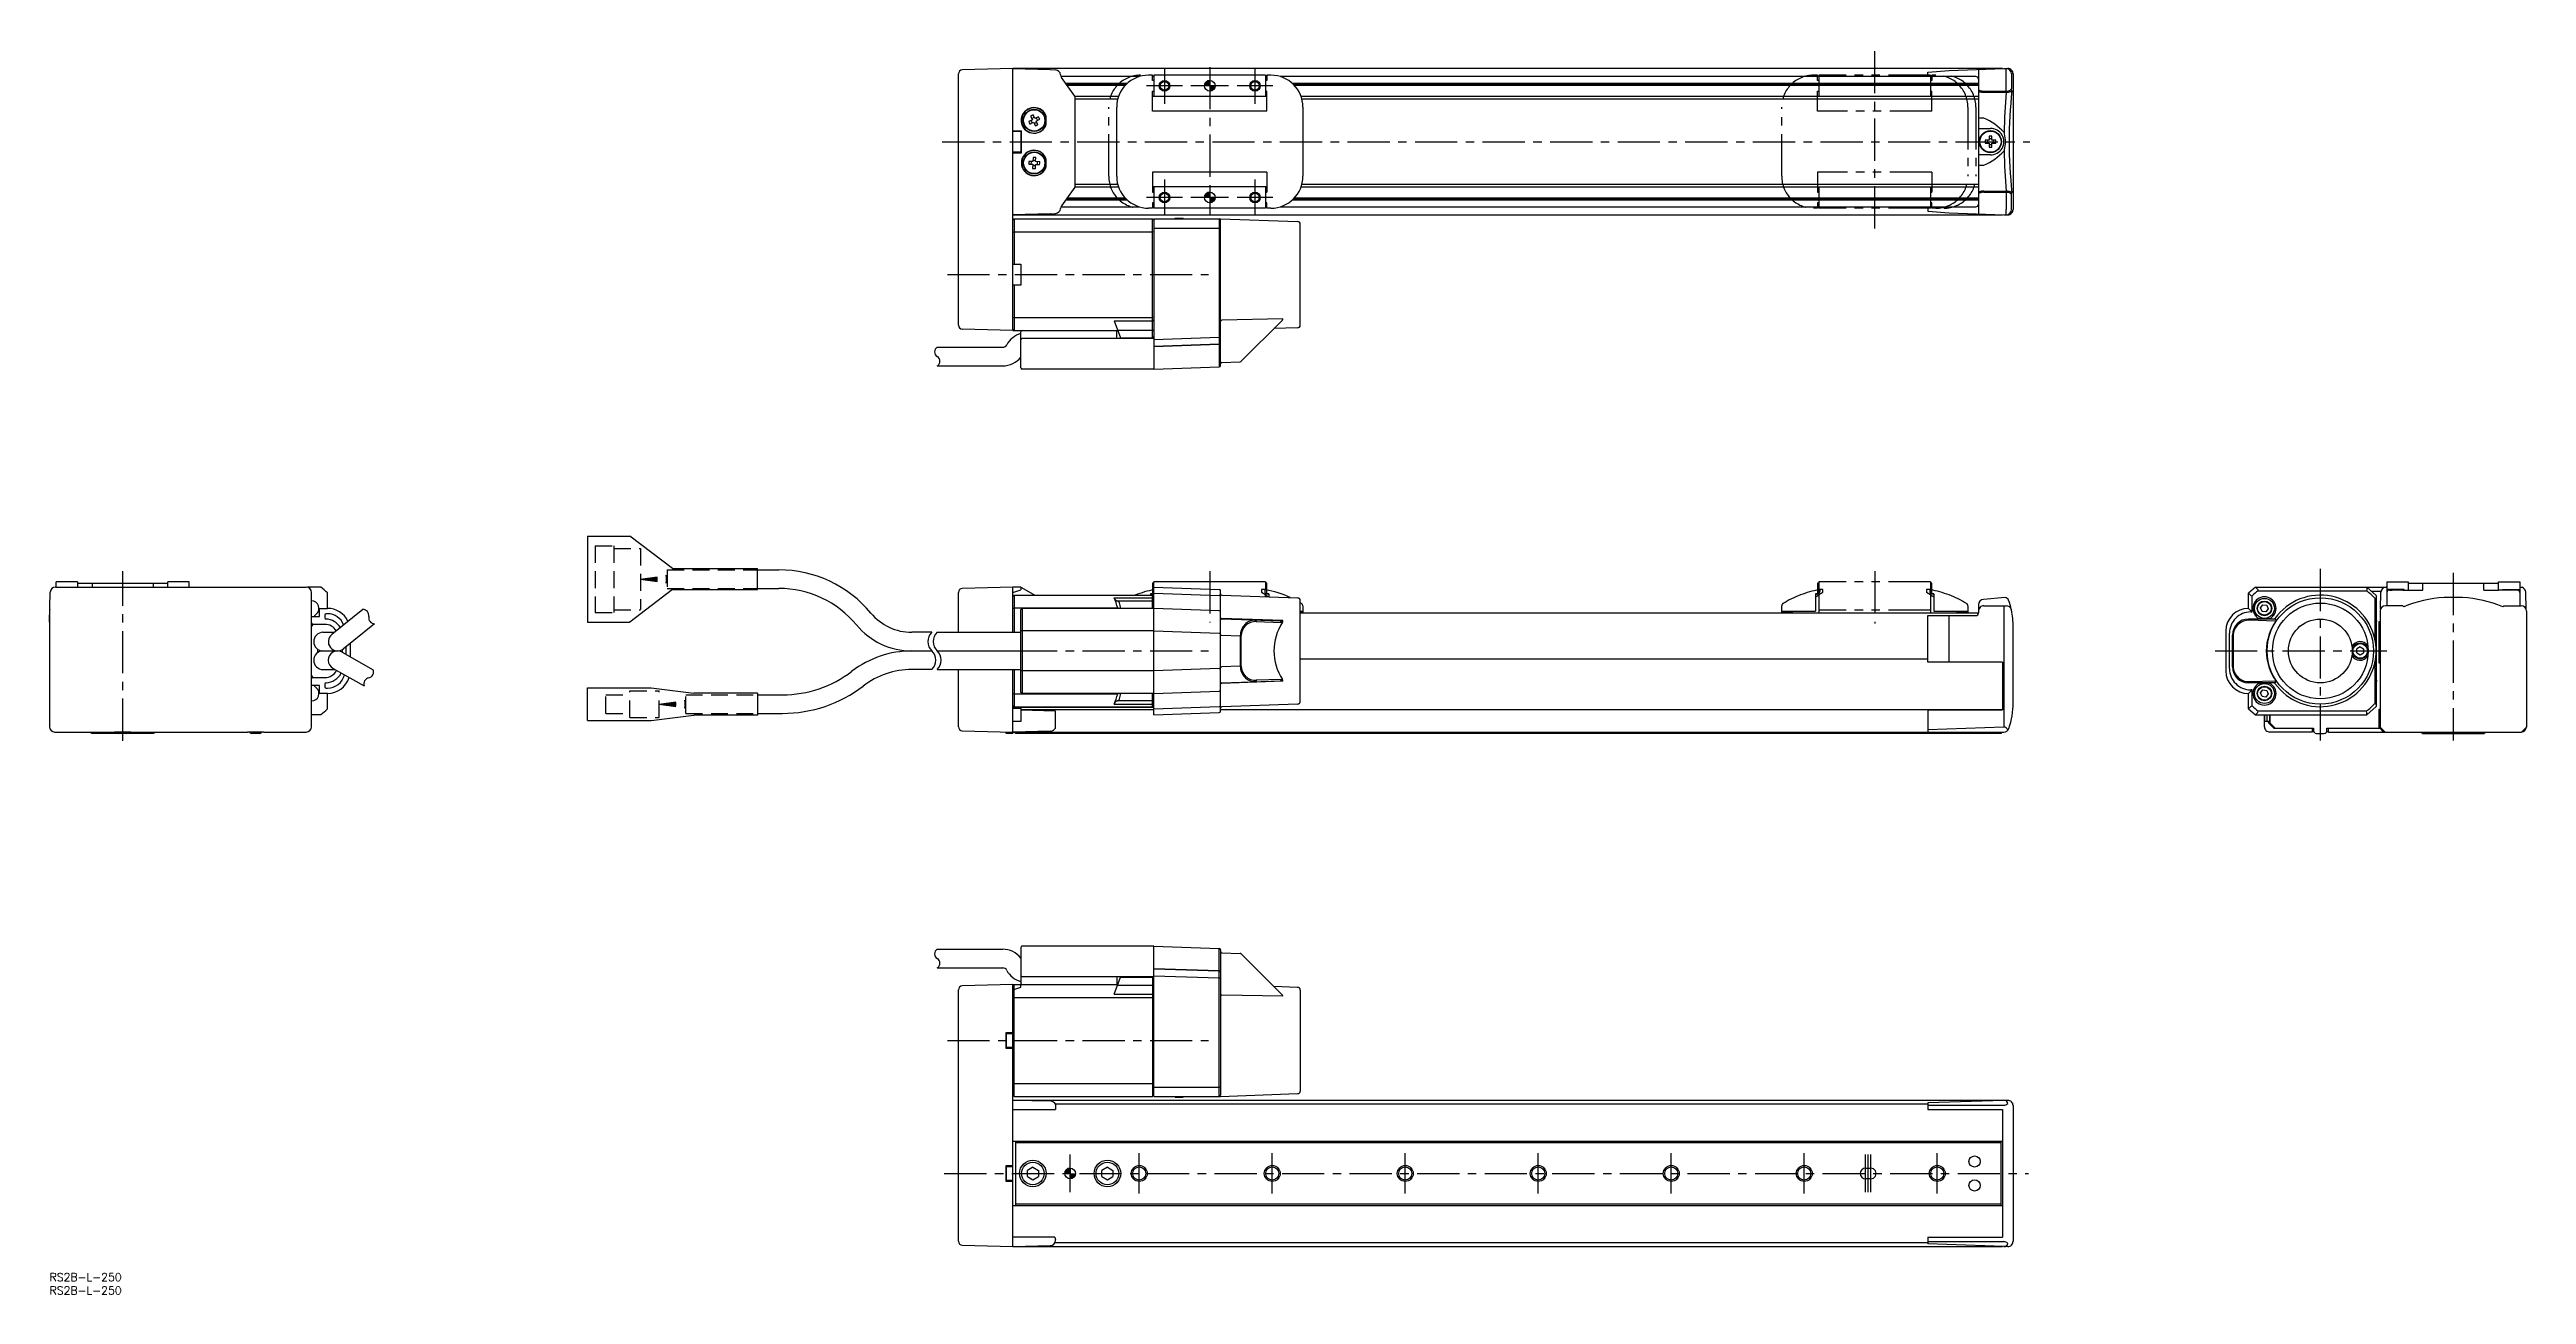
# Model space of a CAD drawing. Extents: x 0 to 931, y -8 to 460.
import ezdxf

# ---------------------------------------------------------------- set-up
doc = ezdxf.new("R2010")
doc.units = 0
doc.header["$LTSCALE"] = 0.5
for name, pattern in [('CENTER', [50.8, 31.75, -6.35, 6.35, -6.35]), ('DASHED', [19.05, 12.7, -6.35]), ('PHANTOM', [63.5, 31.75, -6.35, 6.35, -6.35, 6.35, -6.35])]:
    doc.linetypes.add(name, pattern=pattern)
for name, color, linetype in [('MSM_CENTER', 1, 'CENTER'), ('MSM_CONTINUOUS', 7, 'CONTINUOUS'), ('MSM_DASHED', 4, 'DASHED'), ('MSM_IMAGINARY', 6, 'PHANTOM'), ('MSM_NARROW', 5, 'CONTINUOUS'), ('MSM_PART_NUMBER', 7, 'CONTINUOUS')]:
    doc.layers.add(name, color=color, linetype=linetype)
doc.styles.get("Standard").update_dxf_attribs({"font": 'txt.shx', "height": 3, "bigfont": 'bigfont.shx'})

msp = doc.modelspace()

# ---------------------------------------------------------------- texts
at = {"layer": 'MSM_PART_NUMBER'}
for p in [(0, -3), (0, -8)]:
    msp.add_text('RS2B-L-250', height=3, dxfattribs=at).set_placement(p)

# ---------------------------------------------------------------- blocks, each defined once
blk = doc.blocks.new('*U3')
at = {"layer": 'MSM_CONTINUOUS', "linetype": 'CONTINUOUS'}
for p, q in [((434.34, 405.25), (434.18, 404.48)), ((434.77, 405.89), (434.34, 405.25)), ((435.42, 406.33), (434.77, 405.89)), ((436.18, 406.48), (435.42, 406.33)), ((436.18, 406.33), (436.18, 406.48)), ((436.18, 406.33), (436.18, 405.89)), ((436.18, 405.89), (436.18, 405.25)), ((436.18, 405.25), (436.18, 404.48))]:
    blk.add_line(p, q, dxfattribs=at)
for points in [[(434.34, 405.25), (434.18, 404.48), (436.18, 404.48)], [(434.77, 405.89), (434.34, 405.25), (436.18, 405.25)], [(435.42, 406.33), (434.77, 405.89), (436.18, 405.89)], [(436.18, 406.48), (435.42, 406.33), (436.18, 406.33)]]:
    blk.add_solid(points, dxfattribs=at)
at = {"layer": 'MSM_CONTINUOUS', "linetype": 'CONTINUOUS', "extrusion": (0, 0, -1)}
for points in [[(-434.34, 405.25), (-436.18, 405.25), (-436.18, 404.48)], [(-434.77, 405.89), (-436.18, 405.89), (-436.18, 405.25)], [(-435.42, 406.33), (-436.18, 406.33), (-436.18, 405.89)]]:
    blk.add_solid(points, dxfattribs=at)
blk = doc.blocks.new('*U4')
at = {"layer": 'MSM_CONTINUOUS', "linetype": 'CONTINUOUS'}
for p, q in [((436.18, 404.48), (436.18, 403.71)), ((436.18, 403.71), (436.18, 403.07)), ((436.18, 403.07), (436.18, 402.63)), ((436.95, 402.63), (436.18, 402.48)), ((436.18, 402.48), (436.18, 402.63)), ((437.6, 403.07), (436.95, 402.63)), ((438.03, 403.71), (437.6, 403.07)), ((438.18, 404.48), (438.03, 403.71))]:
    blk.add_line(p, q, dxfattribs=at)
for points in [[(436.18, 404.48), (436.18, 403.71), (438.03, 403.71)], [(436.18, 403.71), (436.18, 403.07), (437.6, 403.07)], [(436.18, 403.07), (436.18, 402.63), (436.95, 402.63)]]:
    blk.add_solid(points, dxfattribs=at)
at = {"layer": 'MSM_CONTINUOUS', "linetype": 'CONTINUOUS', "extrusion": (0, 0, -1)}
for points in [[(-436.18, 404.48), (-438.18, 404.48), (-438.03, 403.71)], [(-436.18, 403.71), (-438.03, 403.71), (-437.6, 403.07)], [(-436.18, 403.07), (-437.6, 403.07), (-436.95, 402.63)], [(-436.18, 402.63), (-436.95, 402.63), (-436.18, 402.48)]]:
    blk.add_solid(points, dxfattribs=at)
blk = doc.blocks.new('*U5')
at = {"layer": 'MSM_CONTINUOUS', "linetype": 'CONTINUOUS'}
for p, q in [((434.34, 447.25), (434.18, 446.48)), ((434.77, 447.89), (434.34, 447.25)), ((435.42, 448.33), (434.77, 447.89)), ((436.18, 448.48), (435.42, 448.33)), ((436.18, 448.33), (436.18, 448.48)), ((436.18, 448.33), (436.18, 447.89)), ((436.18, 447.89), (436.18, 447.25)), ((436.18, 447.25), (436.18, 446.48))]:
    blk.add_line(p, q, dxfattribs=at)
for points in [[(434.34, 447.25), (434.18, 446.48), (436.18, 446.48)], [(434.77, 447.89), (434.34, 447.25), (436.18, 447.25)], [(435.42, 448.33), (434.77, 447.89), (436.18, 447.89)], [(436.18, 448.48), (435.42, 448.33), (436.18, 448.33)]]:
    blk.add_solid(points, dxfattribs=at)
at = {"layer": 'MSM_CONTINUOUS', "linetype": 'CONTINUOUS', "extrusion": (0, 0, -1)}
for points in [[(-434.34, 447.25), (-436.18, 447.25), (-436.18, 446.48)], [(-434.77, 447.89), (-436.18, 447.89), (-436.18, 447.25)], [(-435.42, 448.33), (-436.18, 448.33), (-436.18, 447.89)]]:
    blk.add_solid(points, dxfattribs=at)
blk = doc.blocks.new('*U6')
at = {"layer": 'MSM_CONTINUOUS', "linetype": 'CONTINUOUS'}
for p, q in [((436.18, 446.48), (436.18, 445.71)), ((436.18, 445.71), (436.18, 445.07)), ((436.18, 445.07), (436.18, 444.63)), ((436.95, 444.63), (436.18, 444.48)), ((436.18, 444.48), (436.18, 444.63)), ((437.6, 445.07), (436.95, 444.63)), ((438.03, 445.71), (437.6, 445.07)), ((438.18, 446.48), (438.03, 445.71))]:
    blk.add_line(p, q, dxfattribs=at)
for points in [[(436.18, 446.48), (436.18, 445.71), (438.03, 445.71)], [(436.18, 445.71), (436.18, 445.07), (437.6, 445.07)], [(436.18, 445.07), (436.18, 444.63), (436.95, 444.63)]]:
    blk.add_solid(points, dxfattribs=at)
at = {"layer": 'MSM_CONTINUOUS', "linetype": 'CONTINUOUS', "extrusion": (0, 0, -1)}
for points in [[(-436.18, 446.48), (-438.18, 446.48), (-438.03, 445.71)], [(-436.18, 445.71), (-438.03, 445.71), (-437.6, 445.07)], [(-436.18, 445.07), (-437.6, 445.07), (-436.95, 444.63)], [(-436.18, 444.63), (-436.95, 444.63), (-436.18, 444.48)]]:
    blk.add_solid(points, dxfattribs=at)
blk = doc.blocks.new('*U7')
at = {"layer": 'MSM_CONTINUOUS', "linetype": 'CONTINUOUS'}
for p, q in [((383.68, 37.5), (383.68, 36.73)), ((385.68, 37.5), (385.53, 36.73)), ((383.68, 36.73), (383.68, 36.09)), ((383.68, 36.09), (383.68, 35.65)), ((384.45, 35.65), (383.68, 35.5)), ((383.68, 35.5), (383.68, 35.65)), ((385.1, 36.09), (384.45, 35.65)), ((385.53, 36.73), (385.1, 36.09))]:
    blk.add_line(p, q, dxfattribs=at)
for points in [[(383.68, 37.5), (383.68, 36.73), (385.53, 36.73)], [(383.68, 36.73), (383.68, 36.09), (385.1, 36.09)], [(383.68, 36.09), (383.68, 35.65), (384.45, 35.65)]]:
    blk.add_solid(points, dxfattribs=at)
at = {"layer": 'MSM_CONTINUOUS', "linetype": 'CONTINUOUS', "extrusion": (0, 0, -1)}
for points in [[(-383.68, 37.5), (-385.68, 37.5), (-385.53, 36.73)], [(-383.68, 36.73), (-385.53, 36.73), (-385.1, 36.09)], [(-383.68, 36.09), (-385.1, 36.09), (-384.45, 35.65)], [(-383.68, 35.65), (-384.45, 35.65), (-383.68, 35.5)]]:
    blk.add_solid(points, dxfattribs=at)
blk = doc.blocks.new('*U8')
at = {"layer": 'MSM_CONTINUOUS', "linetype": 'CONTINUOUS'}
for p, q in [((381.84, 38.27), (381.68, 37.5)), ((382.27, 38.91), (381.84, 38.27)), ((382.92, 39.35), (382.27, 38.91)), ((383.68, 39.5), (382.92, 39.35)), ((383.68, 39.35), (383.68, 39.5)), ((383.68, 39.35), (383.68, 38.91)), ((383.68, 38.91), (383.68, 38.27)), ((383.68, 38.27), (383.68, 37.5))]:
    blk.add_line(p, q, dxfattribs=at)
for points in [[(381.84, 38.27), (381.68, 37.5), (383.68, 37.5)], [(382.27, 38.91), (381.84, 38.27), (383.68, 38.27)], [(382.92, 39.35), (382.27, 38.91), (383.68, 38.91)], [(383.68, 39.5), (382.92, 39.35), (383.68, 39.35)]]:
    blk.add_solid(points, dxfattribs=at)
at = {"layer": 'MSM_CONTINUOUS', "linetype": 'CONTINUOUS', "extrusion": (0, 0, -1)}
for points in [[(-381.84, 38.27), (-383.68, 38.27), (-383.68, 37.5)], [(-382.27, 38.91), (-383.68, 38.91), (-383.68, 38.27)], [(-382.92, 39.35), (-383.68, 39.35), (-383.68, 38.91)]]:
    blk.add_solid(points, dxfattribs=at)

# ---------------------------------------------------------------- linework, layer by layer
at = {"layer": 'MSM_CENTER'}
for p, q in [((686.18, 392.88), (686.18, 460.14)), ((419.18, 453.21), (419.18, 439.75)), ((436.18, 453.56), (436.18, 397.75)), ((453.18, 453.21), (453.18, 439.75)), ((425.91, 446.48), (412.45, 446.48)), ((443.26, 446.48), (429.1, 446.48)), ((459.91, 446.48), (446.45, 446.48)), ((335.56, 425.48), (744.45, 425.48)), ((419.18, 411.21), (419.18, 397.75)), ((453.18, 411.21), (453.18, 397.75)), ((425.91, 404.48), (412.45, 404.48)), ((443.26, 404.48), (429.1, 404.48)), ((459.91, 404.48), (446.45, 404.48)), ((337.52, 375.48), (435.7, 375.48)), ((27.5, 200.2), (27.5, 263.99)), ((436.18, 263.99), (436.18, 244.66)), ((686.18, 263.99), (686.18, 244.29)), ((853.67, 264.86), (853.67, 200.31)), ((903.67, 263.31), (903.67, 200.31)), ((337.52, 233.99), (435.7, 233.99)), ((814.1, 233.99), (878.67, 233.99)), ((337.52, 87.5), (435.7, 87.5)), ((336.36, 37.5), (743.96, 37.5)), ((383.68, 30.42), (383.68, 44.58)), ((409.68, 29.92), (409.68, 45.08)), ((459.68, 29.92), (459.68, 45.08)), ((509.68, 29.92), (509.68, 45.08)), ((559.68, 29.92), (559.68, 45.08)), ((609.68, 29.92), (609.68, 45.08)), ((659.68, 29.92), (659.68, 45.08)), ((682.68, 30.42), (682.68, 44.58)), ((683.68, 30.42), (683.68, 44.58)), ((684.68, 30.42), (684.68, 44.58)), ((709.68, 29.92), (709.68, 45.08))]:
    msp.add_line(p, q, dxfattribs=at)
at = {"layer": 'MSM_CONTINUOUS'}
for p, q in [((341.68, 356.48), (341.68, 450.98)), ((362.18, 452.98), (343.14, 452.48)), ((362.18, 354.48), (362.18, 452.98)), ((362.18, 452.98), (376.14, 452.61)), ((734.18, 452.98), (362.18, 452.98)), ((376.14, 452.61), (378.22, 452.46)), ((409.76, 449.98), (380.24, 449.98)), ((385.49, 442.58), (380.44, 449.64)), ((405.14, 447.38), (382.05, 447.38)), ((404.71, 446.98), (382.34, 446.98)), ((414.68, 450.48), (413.18, 450.48)), ((414.68, 448.48), (414.68, 450.48)), ((415.18, 449.98), (414.68, 449.98)), ((415.18, 448.48), (414.68, 448.48)), ((415.18, 450.48), (415.18, 442.48)), ((457.18, 450.48), (415.18, 450.48)), ((457.18, 450.48), (457.18, 442.48)), ((457.68, 449.98), (457.18, 449.98)), ((457.68, 448.48), (457.18, 448.48)), ((459.18, 450.48), (457.68, 450.48)), ((457.68, 450.48), (457.68, 448.48)), ((724.18, 449.98), (462.61, 449.98)), ((725.18, 447.38), (467.23, 447.38)), ((725.18, 446.98), (467.65, 446.98)), ((706.18, 451.56), (714.18, 452.26)), ((706.18, 449.98), (706.18, 451.56)), ((714.18, 452.26), (734.68, 452.98)), ((725.18, 452.65), (725.18, 398.31)), ((734.18, 452.98), (734.18, 452.96)), ((734.68, 452.98), (736.18, 452.98)), ((735.58, 444.49), (735.58, 452.98)), ((737.54, 450.98), (737.54, 445.31)), ((738.18, 450.98), (738.18, 399.98)), ((404.33, 446.58), (382.63, 446.58)), ((401.87, 442.48), (385.54, 442.48)), ((385.58, 408.67), (385.58, 442.29)), ((401.56, 441.48), (385.58, 441.48)), ((401.18, 412.48), (401.18, 438.48)), ((414.68, 436.98), (414.68, 444.48)), ((414.68, 444.48), (415.18, 444.48)), ((457.68, 442.48), (414.68, 442.48)), ((457.18, 444.48), (457.68, 444.48)), ((457.68, 436.98), (457.68, 444.48)), ((725.18, 446.58), (468.04, 446.58)), ((725.18, 442.48), (470.5, 442.48)), ((725.18, 441.48), (470.8, 441.48)), ((471.18, 438.48), (471.18, 412.48)), ((727.18, 444.48), (735.45, 444.48)), ((727.18, 444.09), (735.54, 444.09)), ((735.45, 444.48), (735.58, 444.49)), ((735.63, 444.09), (735.54, 444.09)), ((362.18, 429.61), (365.44, 429.61)), ((362.18, 429.48), (365.18, 429.48)), ((365.18, 429.48), (365.31, 429.61)), ((365.18, 429.48), (365.18, 421.48)), ((365.31, 429.61), (365.31, 421.35)), ((365.44, 421.35), (365.44, 429.61)), ((369.5, 433.72), (368.12, 433.06)), ((368.57, 432.13), (369.94, 432.79)), ((368.83, 435.1), (369.5, 433.72)), ((369.43, 432.54), (368.98, 433.47)), ((369.25, 434.24), (370.17, 434.68)), ((370.42, 434.17), (369.76, 435.54)), ((369.94, 432.79), (370.61, 431.42)), ((371.12, 432.72), (370.19, 432.28)), ((371.8, 434.83), (370.42, 434.17)), ((370.87, 433.24), (372.25, 433.9)), ((371.54, 431.86), (370.87, 433.24)), ((370.94, 434.42), (371.39, 433.49)), ((374.71, 432.04), (374.71, 434.92)), ((457.68, 436.98), (414.68, 436.98)), ((725.18, 430.48), (729.68, 430.48)), ((365.18, 421.48), (362.18, 421.48)), ((362.18, 421.35), (365.44, 421.35)), ((365.18, 421.48), (365.31, 421.35)), ((369.74, 419.54), (369.69, 418.01)), ((370.72, 417.98), (370.77, 419.5)), ((729.68, 420.48), (725.18, 420.48)), ((729.17, 425.99), (727.64, 425.99)), ((727.64, 424.96), (729.17, 424.96)), ((728.6, 425.99), (728.6, 424.96)), ((729.17, 427.52), (729.17, 425.99)), ((730.2, 426.57), (729.17, 426.57)), ((729.17, 424.96), (729.17, 423.44)), ((729.17, 424.39), (730.2, 424.39)), ((730.2, 425.99), (730.2, 427.52)), ((731.73, 425.99), (730.2, 425.99)), ((730.2, 423.44), (730.2, 424.96)), ((730.2, 424.96), (731.73, 424.96)), ((730.77, 424.96), (730.77, 425.99)), ((368.12, 417.04), (369.65, 416.98)), ((369.69, 418.01), (368.16, 418.07)), ((369.08, 417), (369.12, 418.03)), ((369.65, 416.98), (369.59, 415.46)), ((370.66, 416.37), (369.63, 416.41)), ((369.71, 418.59), (370.74, 418.55)), ((370.62, 415.42), (370.68, 416.95)), ((370.68, 416.95), (372.21, 416.89)), ((372.24, 417.92), (370.72, 417.98)), ((371.29, 417.96), (371.25, 416.93)), ((374.71, 416.2), (374.71, 418.76)), ((414.68, 413.98), (414.68, 406.48)), ((457.68, 413.98), (414.68, 413.98)), ((457.68, 413.98), (457.68, 406.48)), ((380.24, 400.98), (409.76, 400.98)), ((385.49, 408.38), (380.44, 401.32)), ((382.05, 403.58), (405.14, 403.58)), ((382.34, 403.98), (404.71, 403.98)), ((382.63, 404.38), (404.33, 404.38)), ((385.54, 408.48), (401.87, 408.48)), ((385.58, 409.48), (401.56, 409.48)), ((414.68, 400.48), (413.18, 400.48)), ((457.68, 408.48), (414.68, 408.48)), ((414.68, 406.48), (415.18, 406.48)), ((415.18, 402.48), (414.68, 402.48)), ((414.68, 402.48), (414.68, 400.48)), ((414.68, 400.98), (415.18, 400.98)), ((415.18, 408.48), (415.18, 400.48)), ((457.18, 400.48), (415.18, 400.48)), ((457.18, 408.48), (457.18, 400.48)), ((457.18, 406.48), (457.68, 406.48)), ((457.68, 402.48), (457.18, 402.48)), ((457.18, 400.98), (457.68, 400.98)), ((457.68, 400.48), (457.68, 402.48)), ((459.18, 400.48), (457.68, 400.48)), ((462.61, 400.98), (724.18, 400.98)), ((467.23, 403.58), (725.18, 403.58)), ((467.65, 403.98), (725.18, 403.98)), ((468.04, 404.38), (725.18, 404.38)), ((470.5, 408.48), (725.18, 408.48)), ((470.8, 409.48), (725.18, 409.48)), ((706.18, 400.98), (706.18, 399.4)), ((727.18, 406.87), (735.54, 406.87)), ((727.18, 406.48), (735.45, 406.48)), ((735.45, 406.48), (735.58, 406.47)), ((735.63, 406.87), (735.54, 406.87)), ((735.58, 406.47), (735.58, 399.98)), ((737.54, 399.98), (737.54, 405.65)), ((376.14, 398.35), (362.18, 397.98)), ((362.18, 397.98), (734.18, 397.98)), ((362.68, 396.48), (362.18, 395.98)), ((362.18, 391.47), (362.68, 391.64)), ((362.68, 396.48), (414.68, 396.48)), ((362.68, 396.48), (362.68, 379.48)), ((362.68, 391.64), (414.68, 391.64)), ((376.14, 398.35), (378.22, 398.5)), ((415.18, 395.98), (414.68, 396.48)), ((414.68, 351.68), (414.68, 396.48)), ((415.18, 391.47), (414.68, 391.64)), ((415.18, 396.48), (440.18, 396.48)), ((415.18, 396.48), (415.18, 339.98)), ((415.18, 392.98), (439.7, 392.98)), ((423.18, 396.48), (423.18, 396.73)), ((423.18, 396.73), (426.18, 396.73)), ((426.18, 396.48), (426.18, 396.73)), ((439.68, 396.48), (439.7, 396.48)), ((439.7, 396.48), (439.7, 340.84)), ((439.7, 392.98), (439.7, 392.98)), ((440.18, 341.34), (440.18, 395.98)), ((440.19, 396.48), (469.22, 395.47)), ((470.18, 356.49), (470.18, 394.47)), ((706.18, 399.4), (714.18, 398.7)), ((714.18, 398.7), (734.68, 397.98)), ((734.18, 397.98), (734.18, 398)), ((734.68, 397.98), (736.18, 397.98)), ((735.58, 397.98), (735.58, 399.98)), ((362.18, 379.48), (365.18, 379.48)), ((365.18, 379.48), (365.18, 371.48)), ((365.18, 371.48), (362.18, 371.48)), ((362.68, 371.48), (362.68, 354.48)), ((362.18, 354.48), (343.14, 354.98)), ((362.18, 359.49), (362.68, 359.32)), ((362.18, 354.98), (362.68, 354.48)), ((362.18, 354.48), (401.56, 354.48)), ((362.68, 359.32), (414.68, 359.32)), ((365.18, 340.48), (365.18, 353.98)), ((400.24, 358.11), (402.58, 351.68)), ((400.24, 358.11), (414.68, 358.11)), ((401.18, 351.48), (401.18, 354.48)), ((401.52, 354.61), (414.68, 354.61)), ((415.18, 359.49), (414.68, 359.32)), ((414.68, 358.11), (415.18, 358.44)), ((414.68, 354.61), (415.18, 354.58)), ((463.65, 358.83), (440.67, 358.4)), ((447.99, 342.89), (463.5, 358.4)), ((469.22, 355.49), (460.28, 355.18)), ((333.73, 348.18), (358.32, 348.18)), ((415.18, 351.48), (365.68, 351.48)), ((402.58, 351.68), (414.68, 351.68)), ((413.28, 351.68), (413.28, 351.48)), ((414.68, 351.68), (415.18, 352.18)), ((415.18, 351.11), (439.7, 351.97)), ((415.18, 348.48), (439.7, 349.34)), ((439.7, 349.33), (415.18, 348.47)), ((439.7, 351.97), (439.71, 351.97)), ((439.7, 349.34), (439.7, 349.33)), ((439.71, 349.34), (439.7, 349.34)), ((439.7, 349.33), (440.18, 349.33)), ((333.73, 341.18), (358.32, 341.18)), ((415.18, 339.98), (365.68, 339.98)), ((415.18, 339.98), (439.7, 340.84)), ((440.67, 342.5), (447.65, 342.74)), ((202.18, 277.15), (218.18, 277.15)), ((202.18, 277.15), (202.18, 244.83)), ((234.18, 264.95), (218.18, 277.15)), ((234.18, 264.95), (266.18, 264.95)), ((266.18, 257.03), (266.18, 264.95)), ((266.18, 264.49), (274.16, 264.49)), ((0, 244.79), (0.29, 256.04)), ((2.29, 257.99), (96.5, 257.99)), ((2.5, 257.99), (2.5, 259.99)), ((10.5, 259.99), (2.5, 259.99)), ((10.5, 259.99), (10.5, 257.99)), ((10.5, 259.49), (44.5, 259.49)), ((16, 259.49), (16, 257.99)), ((39, 259.49), (39, 257.99)), ((52.5, 259.99), (44.5, 259.99)), ((44.5, 257.99), (44.5, 259.99)), ((52.5, 257.99), (52.5, 259.99)), ((101.94, 257.94), (96.94, 257.94)), ((98.5, 205.49), (98.5, 255.99)), ((104.45, 249.99), (104.45, 255.8)), ((234.18, 257.03), (218.18, 244.83)), ((234.18, 257.03), (266.18, 257.03)), ((266.18, 257.49), (274.16, 257.49)), ((341.68, 240.99), (341.68, 255.99)), ((362.18, 257.99), (343.14, 257.49)), ((365.18, 257.91), (362.18, 257.99)), ((362.18, 240.99), (362.18, 257.99)), ((362.18, 255.99), (365.18, 256.99)), ((362.18, 254.49), (362.68, 254.99)), ((362.68, 254.99), (414.68, 254.99)), ((362.68, 254.99), (362.68, 240.99)), ((365.18, 257.91), (365.34, 257.89)), ((365.18, 257.91), (365.18, 256.99)), ((365.34, 257.89), (365.44, 257.84)), ((365.44, 257.84), (370.38, 254.99)), ((400.24, 254.01), (414.68, 254.01)), ((401.56, 252.79), (414.68, 252.79)), ((413.93, 255.49), (413.93, 254.99)), ((414.68, 255.49), (413.93, 255.49)), ((415.18, 259.49), (414.68, 259.49)), ((414.68, 259.49), (414.68, 255.37)), ((414.69, 255.37), (414.68, 255.37)), ((415.18, 254.49), (414.68, 254.99)), ((414.68, 249.99), (414.68, 254.99)), ((415.18, 253.63), (414.68, 254.01)), ((414.68, 252.79), (415.18, 252.29)), ((457.18, 259.99), (415.18, 259.99)), ((415.18, 209.99), (415.18, 259.99)), ((415.18, 257.99), (439.7, 257.13)), ((415.18, 255.74), (439.7, 254.89)), ((415.18, 254.49), (415.18, 254.49)), ((439.7, 257.13), (439.71, 257.13)), ((439.71, 254.88), (439.7, 254.89)), ((440.18, 211.35), (440.18, 256.63)), ((440.67, 254.97), (469.22, 253.98)), ((455.68, 257.09), (455.68, 256.09)), ((457.18, 257.09), (455.68, 257.09)), ((455.68, 256.09), (457.18, 255.22)), ((456.88, 256.81), (456.88, 256.35)), ((457.18, 259.99), (457.18, 257)), ((457.68, 259.49), (457.18, 259.49)), ((457.18, 254.4), (457.18, 255.64)), ((457.68, 255.37), (457.68, 259.49)), ((458.43, 255.49), (457.68, 255.49)), ((458.43, 255.49), (458.43, 254.35)), ((470.18, 215), (470.18, 252.98)), ((735.24, 254.11), (727.01, 253.39)), ((829.3, 257.99), (826.67, 255.74)), ((826.67, 255.74), (827.53, 254.89)), ((826.67, 249.99), (826.67, 255.74)), ((827.53, 254.89), (828.03, 254.67)), ((828.03, 248.63), (828.03, 254.67)), ((829.3, 257.99), (830.16, 257.13)), ((829.3, 257.99), (878.67, 257.99)), ((830.16, 257.13), (830.33, 256.63)), ((830.33, 256.63), (871, 256.63)), ((871.17, 257.13), (871, 256.63)), ((874.67, 254.86), (871.17, 257.99)), ((871.17, 257.99), (871.17, 257.13)), ((872.85, 256.49), (876.53, 256.49)), ((874.17, 253.81), (874.67, 254.01)), ((874.17, 253.81), (874.17, 240.41)), ((874.67, 254.86), (874.67, 213.12)), ((876.3, 249.7), (876.47, 256.04)), ((878.67, 259.99), (886.67, 259.99)), ((878.67, 259.99), (878.67, 250.99)), ((885.17, 257.09), (878.67, 257.09)), ((879.67, 256.9), (880.67, 256.9)), ((880.67, 257.01), (884.67, 257.01)), ((880.67, 256.9), (880.67, 257.01)), ((880.67, 257.01), (880.67, 257.01)), ((884.67, 257.01), (884.67, 256.9)), ((884.67, 257.01), (884.67, 257.01)), ((884.67, 256.9), (892.17, 256.9)), ((885.17, 256.9), (885.17, 257.09)), ((886.67, 259.99), (886.67, 256.9)), ((886.67, 259.49), (920.67, 259.49)), ((892.17, 256.9), (892.17, 259.49)), ((915.17, 256.9), (915.17, 259.49)), ((915.17, 256.9), (920.67, 256.9)), ((920.67, 259.99), (928.67, 259.99)), ((920.67, 256.9), (920.67, 259.99)), ((922.67, 256.9), (920.67, 256.9)), ((922.17, 256.9), (922.17, 257.09)), ((922.17, 257.09), (928.67, 257.09)), ((922.67, 257.01), (926.67, 257.01)), ((922.67, 257.01), (922.67, 256.9)), ((922.67, 257.01), (922.67, 257.01)), ((926.67, 256.9), (926.67, 257.01)), ((926.67, 257.01), (926.67, 257.01)), ((927.67, 256.9), (926.67, 256.9)), ((928.67, 259.99), (928.67, 250.99)), ((928.67, 257.91), (929.44, 257.91)), ((931.05, 249.7), (930.88, 256.04)), ((0, 248.99), (0, 205.49)), ((98.5, 246.99), (101.49, 246.99)), ((103.5, 243.99), (98.99, 243.99)), ((101.5, 246.99), (101.5, 249.99)), ((101.5, 249.99), (104.5, 249.99)), ((103.5, 247.49), (103.5, 246.47)), ((104.5, 247.99), (104, 247.99)), ((117.81, 249.63), (106.11, 240.22)), ((122.19, 244.18), (110.49, 234.76)), ((202.18, 244.83), (218.18, 244.83)), ((362.18, 249.98), (362.68, 250.15)), ((362.68, 250.15), (401.56, 250.15)), ((365.18, 218.49), (365.18, 249.49)), ((415.18, 249.99), (365.68, 249.99)), ((365.68, 249.99), (365.68, 217.99)), ((401.56, 250.15), (401.56, 249.99)), ((439.7, 249.13), (415.18, 249.99)), ((463.65, 245.39), (440.67, 246.18)), ((462.81, 245.2), (440.67, 245.97)), ((453.68, 245.03), (463.14, 244.7)), ((463.14, 244.7), (463.5, 244.75)), ((470.18, 248.99), (471.17, 248.99)), ((471.17, 248.49), (470.18, 248.49)), ((470.18, 248.29), (725.18, 248.29)), ((471.17, 248.49), (471.17, 248.99)), ((471.18, 248.49), (471.17, 248.49)), ((471.18, 250.93), (471.18, 248.49)), ((706.18, 247.29), (724.18, 247.29)), ((706.18, 229.79), (706.18, 247.29)), ((714.18, 229.79), (714.18, 247.29)), ((725.18, 251.4), (725.18, 248.29)), ((727.18, 250.99), (735.58, 250.99)), ((734.68, 250.99), (734.68, 205.45)), ((738.18, 214.49), (738.18, 242.99)), ((827.52, 249.13), (826.67, 249.99)), ((828.03, 248.63), (826.67, 249.99)), ((836.19, 245.97), (826.69, 245.97)), ((836.59, 245.2), (827.13, 245.53)), ((827.53, 249.13), (827.52, 249.13)), ((827.52, 248.63), (828.03, 248.63)), ((831.24, 250.18), (832.12, 251.32)), ((831.8, 248.84), (831.24, 250.18)), ((833.23, 248.66), (831.8, 248.84)), ((832.12, 251.32), (833.55, 251.14)), ((834.11, 249.8), (833.23, 248.66)), ((833.55, 251.14), (834.11, 249.8)), ((836.6, 246.18), (837.02, 245.39)), ((876.17, 244.99), (875.67, 244.99)), ((875.67, 244.99), (875.67, 229.49)), ((875.7, 244.79), (876.17, 244.79)), ((876.17, 248.99), (876.17, 205.36)), ((884.67, 250.99), (878.17, 250.99)), ((885.07, 250.6), (884.67, 250.99)), ((884.67, 250.99), (884.67, 250.99)), ((885.06, 250.6), (885.07, 250.6)), ((922.28, 250.6), (922.67, 250.99)), ((922.28, 250.6), (922.28, 250.6)), ((922.67, 250.99), (922.68, 250.99)), ((922.68, 250.99), (929.17, 250.99)), ((931.17, 248.99), (931.17, 205.36)), ((100.8, 234.62), (100.8, 233.36)), ((102.8, 240.99), (107.07, 240.99)), ((102.8, 233.99), (108.3, 233.99)), ((108.5, 233.98), (108.5, 234)), ((110, 234.43), (110, 233.55)), ((110.02, 233.54), (121.72, 226.93)), ((111.5, 232.7), (111.5, 235.57)), ((113, 236.78), (113, 231.85)), ((331.73, 240.99), (324.18, 240.99)), ((324.18, 233.99), (331.73, 233.99)), ((333.73, 240.99), (365.18, 240.99)), ((333.73, 233.99), (365.18, 233.99)), ((415.18, 241.49), (365.18, 241.49)), ((415.18, 241.5), (439.7, 240.64)), ((439.7, 240.64), (440.18, 240.64)), ((440.18, 239.98), (440.67, 239.98)), ((440.67, 239.98), (447.65, 239.73)), ((447.65, 239.73), (447.65, 228.25)), ((447.65, 239.73), (447.99, 239.73)), ((447.99, 228.25), (447.99, 239.73)), ((818.17, 241.49), (818.17, 226.49)), ((819.53, 227.34), (819.53, 240.64)), ((820.69, 228), (820.69, 239.97)), ((820.93, 239.73), (820.93, 228.25)), ((868.67, 235.47), (867.39, 234.73)), ((867.39, 233.25), (867.39, 234.73)), ((867.39, 233.25), (868.67, 232.51)), ((868.67, 235.47), (869.95, 234.73)), ((868.67, 232.51), (869.95, 233.25)), ((869.95, 234.73), (869.95, 233.25)), ((874.17, 240.41), (874.67, 240.41)), ((874.67, 233.94), (874.67, 234.04)), ((876.11, 238.56), (875.67, 238.56)), ((875.67, 236.42), (876.11, 236.42)), ((875.7, 238.96), (876.11, 238.56)), ((875.7, 236.02), (876.11, 236.42)), ((876.11, 236.42), (876.11, 238.56)), ((98.99, 223.99), (103.5, 223.99)), ((102.8, 226.99), (107.38, 226.99)), ((106.58, 227.44), (118.28, 220.83)), ((331.73, 226.99), (324.18, 226.99)), ((333.73, 226.99), (365.18, 226.99)), ((341.68, 205.49), (341.68, 226.99)), ((362.18, 202.99), (362.18, 226.99)), ((362.68, 226.99), (362.68, 212.99)), ((415.18, 226.49), (365.18, 226.49)), ((439.7, 227.34), (415.18, 226.48)), ((439.7, 227.34), (440.18, 227.34)), ((440.18, 228), (440.67, 228)), ((447.65, 228.25), (440.67, 228)), ((447.65, 228.25), (447.99, 228.25)), ((470.18, 230.99), (706.18, 230.99)), ((734.18, 229.79), (706.18, 229.79)), ((734.18, 229.79), (734.18, 211.79)), ((874.17, 227.57), (874.67, 227.57)), ((874.17, 227.57), (874.17, 214.17)), ((875.67, 229.49), (876.17, 229.49)), ((876.17, 229.79), (875.87, 229.49)), ((101.49, 220.99), (98.5, 220.99)), ((101.5, 217.99), (101.5, 220.99)), ((104.5, 217.99), (101.5, 217.99)), ((103.5, 221.51), (103.5, 220.49)), ((104, 219.99), (104.5, 219.99)), ((104.45, 212.18), (104.45, 217.99)), ((202.18, 220.15), (226.18, 220.15)), ((202.18, 207.83), (202.18, 220.15)), ((226.18, 220.15), (242.26, 218.14)), ((266.18, 218.14), (242.26, 218.14)), ((266.18, 218.14), (266.18, 209.84)), ((266.18, 217.49), (275.52, 217.49)), ((362.18, 218), (362.68, 217.83)), ((362.68, 217.83), (401.56, 217.83)), ((415.18, 217.99), (365.68, 217.99)), ((401.56, 217.99), (401.56, 217.83)), ((414.68, 215.19), (401.56, 215.19)), ((414.68, 212.99), (414.68, 217.99)), ((415.18, 215.69), (414.68, 215.19)), ((414.68, 213.97), (415.18, 214.35)), ((415.18, 217.99), (439.7, 218.85)), ((440.67, 222.01), (462.81, 222.78)), ((463.65, 222.59), (440.67, 221.8)), ((463.14, 223.28), (453.68, 222.95)), ((463.5, 223.23), (463.14, 223.28)), ((828.03, 219.35), (826.67, 217.99)), ((827.52, 218.85), (826.67, 217.99)), ((826.67, 212.24), (826.67, 217.99)), ((836.19, 222.01), (826.69, 222.01)), ((827.13, 222.45), (836.59, 222.78)), ((828.03, 219.35), (827.52, 219.35)), ((827.53, 218.85), (827.52, 218.85)), ((828.03, 213.31), (828.03, 219.35)), ((831.24, 218.18), (832.12, 219.32)), ((831.8, 216.84), (831.24, 218.18)), ((833.23, 216.66), (831.8, 216.84)), ((832.12, 219.32), (833.55, 219.14)), ((834.11, 217.8), (833.23, 216.66)), ((833.55, 219.14), (834.11, 217.8)), ((836.6, 221.8), (837.02, 222.59)), ((874.17, 214.17), (874.67, 213.97)), ((98.5, 210.04), (101.94, 210.04)), ((202.18, 207.83), (226.18, 207.83)), ((226.18, 207.83), (242.26, 209.84)), ((266.18, 209.84), (242.26, 209.84)), ((266.18, 210.49), (275.52, 210.49)), ((362.68, 212.99), (362.18, 213.49)), ((362.18, 212.9), (415.18, 212.9)), ((362.18, 212.49), (365.18, 212.49)), ((365.18, 207.49), (362.18, 207.49)), ((362.68, 212.99), (414.68, 212.99)), ((365.18, 212.49), (365.18, 207.49)), ((365.18, 211.99), (415.18, 211.99)), ((378.18, 211.37), (365.18, 211.71)), ((378.18, 204.99), (378.18, 211.37)), ((400.24, 213.97), (414.68, 213.97)), ((414.68, 212.99), (415.18, 213.49)), ((415.18, 213.49), (415.18, 213.49)), ((415.18, 212.24), (439.7, 213.09)), ((415.18, 209.99), (439.7, 210.85)), ((439.7, 213.09), (439.71, 213.1)), ((439.71, 210.85), (439.7, 210.85)), ((440.18, 211.99), (734.18, 211.99)), ((469.22, 214), (440.67, 213.01)), ((706.18, 211.79), (706.18, 203.49)), ((706.18, 211.79), (734.18, 211.79)), ((734.68, 205.36), (706.18, 204.36)), ((734.68, 205.45), (734.68, 205.36)), ((826.67, 212.24), (827.53, 213.09)), ((826.67, 212.24), (829.3, 209.99)), ((827.53, 213.09), (828.03, 213.31)), ((829.3, 209.99), (830.16, 210.85)), ((829.3, 209.99), (871.17, 209.99)), ((830.16, 210.85), (830.33, 211.35)), ((871, 211.35), (830.33, 211.35)), ((832.67, 205.49), (832.67, 209.99)), ((834.67, 207.49), (832.67, 207.49)), ((832.75, 209.99), (832.75, 207.49)), ((833.67, 207.49), (833.67, 209.99)), ((834.17, 207.49), (834.17, 206.99)), ((834.24, 207.06), (834.17, 206.99)), ((836.17, 204.99), (834.17, 206.99)), ((834.24, 207.06), (834.24, 207.49)), ((834.24, 207.06), (836.24, 205.06)), ((834.67, 207.49), (834.67, 209.99)), ((834.67, 209.99), (834.67, 206.99)), ((834.67, 206.99), (836.67, 204.99)), ((836.17, 204.99), (836.24, 205.06)), ((836.17, 204.99), (851.17, 204.99)), ((836.24, 205.06), (836.61, 205.06)), ((850.63, 204.99), (850.63, 203.49)), ((850.67, 204.99), (850.67, 203.56)), ((851.17, 204.99), (851.17, 203.99)), ((856.17, 203.99), (856.17, 204.99)), ((856.17, 204.99), (876.24, 204.99)), ((856.67, 204.99), (856.67, 203.56)), ((856.72, 203.49), (856.72, 204.99)), ((871.17, 210.85), (871, 211.35)), ((871.17, 209.99), (874.67, 213.12)), ((871.17, 209.99), (871.17, 210.85)), ((875.67, 211.99), (875.67, 204.99)), ((876.17, 211.99), (875.67, 211.99)), ((875.7, 205.46), (875.92, 205.24)), ((875.92, 205.24), (876.24, 204.99)), ((876.17, 211.79), (875.97, 211.99)), ((876.17, 205.36), (878.04, 203.49)), ((931.17, 205.36), (929.31, 203.49)), ((2, 203.49), (24.45, 203.49)), ((15.5, 203.39), (15.5, 203.49)), ((15.9, 202.99), (15.5, 203.39)), ((39.1, 202.99), (15.9, 202.99)), ((24.45, 203.49), (24.5, 203.56)), ((24.5, 203.56), (30.5, 203.56)), ((30.5, 203.56), (30.55, 203.49)), ((30.55, 203.49), (74.45, 203.49)), ((39.5, 203.39), (39.1, 202.99)), ((39.5, 203.49), (39.5, 203.39)), ((74.45, 203.49), (74.5, 203.56)), ((74.5, 203.56), (80.5, 203.56)), ((79, 202.99), (76, 202.99)), ((80.5, 203.56), (80.55, 203.49)), ((80.55, 203.49), (96.5, 203.49)), ((343.14, 203.99), (362.18, 203.49)), ((359.68, 203.56), (359.58, 203.56)), ((359.68, 202.99), (359.68, 203.56)), ((362.18, 202.99), (359.68, 202.99)), ((376.31, 203.86), (362.18, 203.49)), ((362.18, 203.49), (734.7, 203.49)), ((363.18, 202.99), (363.18, 203.49)), ((363.18, 203.39), (733.68, 203.39)), ((733.68, 202.99), (363.18, 202.99)), ((376.31, 203.86), (376.33, 203.86)), ((376.33, 203.86), (376.35, 203.86)), ((733.68, 203.49), (733.68, 202.99)), ((850.63, 203.49), (834.67, 203.49)), ((850.67, 203.56), (850.63, 203.49)), ((851.27, 203.56), (850.67, 203.56)), ((852.17, 202.99), (855.17, 202.99)), ((856.67, 203.56), (856.08, 203.56)), ((856.72, 203.49), (856.67, 203.56)), ((856.72, 203.49), (929.31, 203.49)), ((891.67, 203.49), (891.67, 203.39)), ((892.07, 202.99), (891.67, 203.39)), ((892.07, 202.99), (915.27, 202.99)), ((915.67, 203.39), (915.27, 202.99)), ((915.67, 203.39), (915.67, 203.49)), ((333.73, 121.8), (358.32, 121.8)), ((365.18, 122.5), (365.18, 109)), ((415.18, 123), (365.68, 123)), ((415.18, 123), (439.7, 122.14)), ((415.18, 66.5), (415.18, 123)), ((439.7, 66.5), (439.7, 122.14)), ((440.18, 121.64), (440.18, 67)), ((333.73, 114.8), (358.32, 114.8)), ((439.7, 113.65), (415.18, 114.51)), ((415.18, 114.5), (439.7, 113.64)), ((415.18, 111.87), (439.7, 111.01)), ((439.7, 113.64), (439.7, 113.65)), ((439.7, 113.65), (440.18, 113.65)), ((439.71, 113.64), (439.7, 113.64)), ((440.67, 120.48), (447.65, 120.24)), ((447.99, 120.09), (463.5, 104.58)), ((341.68, 12), (341.68, 106.5)), ((362.18, 108.5), (343.14, 108)), ((362.18, 10), (362.18, 108.5)), ((365.18, 108.42), (362.18, 108.5)), ((362.18, 108.5), (401.56, 108.5)), ((362.18, 106.5), (365.18, 107.5)), ((362.18, 103.49), (362.68, 103.66)), ((362.68, 66.5), (362.68, 108.5)), ((362.68, 103.66), (414.68, 103.66)), ((365.18, 107.5), (365.18, 108.42)), ((415.18, 111.5), (365.68, 111.5)), ((400.24, 104.87), (402.58, 111.3)), ((400.24, 104.87), (414.68, 104.87)), ((401.18, 111.5), (401.18, 108.5)), ((401.52, 108.37), (414.68, 108.37)), ((402.58, 111.3), (414.68, 111.3)), ((413.28, 111.3), (413.28, 111.5)), ((414.68, 111.3), (415.18, 110.8)), ((414.68, 111.3), (414.68, 66.5)), ((414.68, 108.37), (415.18, 108.4)), ((414.68, 104.87), (415.18, 104.54)), ((415.18, 103.49), (414.68, 103.66)), ((439.7, 111.01), (439.71, 111.01)), ((463.65, 104.15), (440.67, 104.58)), ((469.22, 107.49), (460.28, 107.8)), ((470.18, 106.49), (470.18, 68.51)), ((359.58, 90.5), (362.18, 90.55)), ((359.58, 84.5), (359.58, 90.5)), ((359.58, 89.99), (359.68, 89.99)), ((359.68, 84.99), (359.58, 84.99)), ((362.18, 84.45), (359.58, 84.5)), ((359.68, 90.5), (359.68, 84.5)), ((362.18, 90), (359.68, 90)), ((359.68, 85), (362.18, 85)), ((362.18, 71.51), (362.68, 71.34)), ((362.68, 66.5), (362.18, 67)), ((362.68, 71.34), (414.68, 71.34)), ((362.68, 66.5), (414.68, 66.5)), ((415.18, 71.51), (414.68, 71.34)), ((415.18, 67), (414.68, 66.5)), ((415.18, 70), (439.7, 70)), ((415.18, 66.5), (440.18, 66.5)), ((423.18, 66.5), (423.18, 66.25)), ((423.18, 66.25), (426.18, 66.25)), ((426.18, 66.5), (426.18, 66.25)), ((439.68, 66.5), (439.7, 66.5)), ((439.7, 70), (439.7, 70)), ((440.19, 66.5), (469.22, 67.51)), ((736.18, 65), (362.18, 65)), ((376.44, 64.63), (362.18, 65)), ((362.18, 61.5), (378.18, 61.5)), ((706.18, 63.5), (378.18, 63.5)), ((378.18, 63.5), (378.18, 61.5)), ((734.68, 65), (706.18, 64)), ((706.18, 64), (706.18, 61.5)), ((706.18, 63.13), (734.7, 63.13)), ((706.18, 61.5), (734.18, 61.5)), ((734.18, 64.98), (734.18, 65)), ((734.18, 61.5), (734.18, 13.5)), ((738.18, 63), (738.18, 12)), ((734.18, 49.5), (362.18, 49.5)), ((363.18, 49.5), (363.18, 25.5)), ((363.18, 49.1), (733.68, 49.1)), ((733.68, 25.5), (733.68, 49.5)), ((359.58, 40.5), (362.18, 40.55)), ((359.58, 34.5), (359.58, 40.5)), ((359.68, 40.5), (359.68, 34.5)), ((362.18, 40), (359.68, 40)), ((369.68, 39.86), (367.64, 38.68)), ((367.64, 36.32), (367.64, 38.68)), ((369.68, 39.86), (371.73, 38.68)), ((371.73, 38.68), (371.73, 36.32)), ((397.68, 39.86), (395.64, 38.68)), ((395.64, 36.32), (395.64, 38.68)), ((397.68, 39.86), (399.73, 38.68)), ((399.73, 38.68), (399.73, 36.32)), ((682.68, 39.5), (684.68, 39.5)), ((362.18, 34.45), (359.58, 34.5)), ((359.68, 35), (362.18, 35)), ((367.64, 36.32), (369.68, 35.14)), ((369.68, 35.14), (371.73, 36.32)), ((395.64, 36.32), (397.68, 35.14)), ((397.68, 35.14), (399.73, 36.32)), ((684.68, 35.5), (682.68, 35.5)), ((362.18, 25.5), (734.18, 25.5)), ((733.68, 25.9), (363.18, 25.9)), ((343.14, 10.5), (362.18, 10)), ((377.99, 13.5), (362.18, 13.5)), ((362.18, 10), (376.24, 10.37)), ((362.18, 10), (734.18, 10)), ((377.99, 13.5), (378.18, 12.63)), ((377.99, 11.5), (706.18, 11.5)), ((378.18, 12.37), (378.18, 12.63)), ((706.18, 13.5), (734.18, 13.5)), ((706.18, 13.5), (706.18, 11)), ((706.18, 11.87), (734.7, 11.87)), ((734.68, 10), (706.18, 11)), ((734.18, 10.02), (734.18, 10)), ((736.18, 10), (734.68, 10))]:
    msp.add_line(p, q, dxfattribs=at)
for centre, radius in [((419.18, 446.48), 1.62), ((436.18, 446.48), 2), ((453.18, 446.48), 1.62), ((370.18, 433.48), 4.15), ((370.18, 433.48), 4), ((729.68, 425.48), 4.15), ((729.68, 425.48), 4), ((370.18, 417.48), 4.15), ((370.18, 417.48), 4), ((419.18, 404.48), 1.62), ((436.18, 404.48), 2), ((453.18, 404.48), 1.62), ((832.67, 249.99), 3.75), ((832.67, 249.99), 2.75), ((832.67, 249.99), 2.55), ((853.67, 233.99), 19.99), ((853.67, 233.99), 18), ((853.67, 233.99), 12), ((868.67, 233.99), 3), ((868.67, 233.99), 2.75), ((832.67, 217.99), 3.75), ((832.67, 217.99), 2.75), ((832.67, 217.99), 2.55), ((369.68, 37.5), 5), ((369.68, 37.5), 4.25), ((383.68, 37.5), 2), ((397.68, 37.5), 5), ((397.68, 37.5), 4.25), ((409.68, 37.5), 2.46), ((459.68, 37.5), 2.46), ((509.68, 37.5), 2.46), ((559.68, 37.5), 2.46), ((609.68, 37.5), 2.46), ((659.68, 37.5), 2.46), ((709.68, 37.5), 2.46), ((723.68, 42), 2.1), ((723.68, 33), 2.1)]:
    msp.add_circle(centre, radius, dxfattribs=at)
for centre, radius, start, end in [((343.18, 450.98), 1.5, 91.50001, 180), ((378.08, 450.47), 2, 4.82122, 85.87436), ((382.07, 450.81), 2, 184.82122, 215.53767), ((413.18, 438.48), 12, 90.00165, 179.99837), ((459.18, 438.48), 12, 0, 90), ((724.18, 448.98), 1, 0.0006, 90.00036), ((735.56, 451), 1.98, 359.42115, 89.40947), ((736.18, 450.98), 2, 359.99895, 90.0003), ((370.18, 433.48), 4.75, 17.65482, 342.34518), ((370.11, 433.48), 4.82, 17.39899, 165.90824), ((385.08, 442.29), 0.5, 0, 35.53885), ((725.61, 445.32), 0.43, 182.07701, 224.03922), ((725.67, 444.84), 0.57, 211.13326, 258.3967), ((726.12, 445.79), 1.12, 223.33912, 245.34543), ((727.07, 450.08), 6, 255.38071, 271.07572), ((727.12, 448.27), 3.79, 247.18821, 270.94772), ((1001.82, 421.52), 267.15, 175.15247, 178.4035), ((706.18, 437.89), 30, 11.91555, 12.68121), ((735.34, 448.31), 3.83, 273.62204, 298.21069), ((735.4, 451.05), 6.97, 271.84815, 285.05756), ((950.3, 423.3), 213.67, 174.29115, 179.41575), ((736.68, 445.8), 0.987, 298.00532, 329.81161), ((736.95, 445.49), 1.2, 282.82981, 308.43831), ((709.91, 439.29), 28.27, 10.72701, 12.28445), ((369.99, 433.48), 4.71, 165.5707, 194.42785), ((370.11, 433.48), 4.82, 194.09048, 342.60102), ((388.59, 442.37), 22.49, 204.45462, 207.07874), ((379.07, 415.06), 22.5, 114.45495, 117.07814), ((361.29, 451.9), 22.5, 294.4549, 297.078), ((351.77, 424.59), 22.49, 24.45463, 27.07846), ((725.34, 434.04), 0.196, 97.92801, 140.34089), ((726.88, 423.27), 11.08, 89.31033, 98.13923), ((727, 433.94), 0.411, 63.91223, 89.1127), ((718.44, 413.84), 22.26, 42.79173, 66.8736), ((729.68, 425.48), 5, 269.99997, 90.00003), ((733.66, 428.16), 1.37, 13.28505, 35.30969), ((722.66, 425.75), 12.63, 358.75547, 12.46484), ((370.11, 417.48), 4.77, 15.61296, 168.29421), ((370.18, 417.48), 4.71, 15.84269, 344.15731), ((369.44, 397.04), 22.5, 86.60071, 89.22358), ((718.44, 437.12), 22.26, 293.12637, 317.2083), ((750.16, 425.48), 22.52, 178.68986, 181.31014), ((729.68, 405.02), 22.51, 88.68894, 91.31106), ((729.68, 445.93), 22.5, 268.6882, 271.3118), ((709.17, 425.48), 22.56, 358.69207, 1.30793), ((733.66, 422.8), 1.37, 324.69031, 346.71495), ((1001.82, 429.44), 267.15, 181.5965, 184.84753), ((722.66, 425.21), 12.63, 347.53516, 1.24453), ((950.3, 427.66), 213.67, 180.58425, 185.70885), ((370.38, 417.48), 5.04, 168.91708, 191.08469), ((370.11, 417.48), 4.77, 191.70744, 344.38699), ((390.61, 416.74), 22.49, 176.6004, 179.2243), ((370.93, 437.92), 22.5, 266.60067, 269.22403), ((349.75, 418.22), 22.5, 356.60068, 359.22402), ((413.18, 412.48), 12, 180, 270), ((459.18, 412.48), 12, 270, 0), ((725.34, 416.92), 0.196, 219.65911, 262.07199), ((726.88, 427.69), 11.08, 261.86077, 270.68967), ((727, 417.02), 0.411, 270.8873, 296.08777), ((382.07, 400.15), 2, 144.46233, 175.17875), ((385.08, 408.67), 0.5, 324.46136, 0), ((724.18, 401.98), 1, 269.99961, 359.99954), ((725.67, 406.12), 0.57, 101.6033, 148.86674), ((725.61, 405.64), 0.43, 135.96078, 177.92299), ((726.12, 405.17), 1.12, 114.65457, 136.66088), ((727.07, 400.88), 6, 88.92428, 104.61929), ((727.12, 402.69), 3.79, 89.05228, 112.81179), ((706.18, 413.07), 30, 347.31879, 348.08445), ((735.34, 402.65), 3.83, 61.78931, 86.37796), ((735.4, 399.91), 6.97, 74.94244, 88.15185), ((736.68, 405.16), 0.987, 30.18839, 61.99468), ((736.95, 405.47), 1.2, 51.56169, 77.17019), ((709.89, 411.67), 28.3, 347.71471, 349.27093), ((378.08, 400.49), 2, 274.1257, 355.17875), ((439.68, 395.98), 0.5, 0, 90), ((439.7, 391.76), 1.21, 73.79933, 89.73605), ((439.94, 392.6), 0.34, 51.01143, 73.78018), ((440.1, 392.8), 0.0817, 3.98287, 51.3448), ((440.18, 395.98), 0.5, 88, 90), ((469.18, 394.47), 1, 0, 88), ((735.56, 399.96), 1.98, 270.59053, 0.57885), ((736.18, 399.98), 2, 269.9997, 0.00094), ((343.18, 356.48), 1.5, 180, 268.5), ((365.68, 353.98), 0.5, 90.0009, 179.9991), ((440.68, 357.9), 0.5, 91.04428, 180.03863), ((462.74, 359.05), 0.995, 319.46385, 332.99097), ((463.33, 358.73), 0.333, 335.5638, 16.00403), ((469.18, 356.49), 1, 272, 0), ((358.32, 349.93), 1.75, 270, 331.56327), ((367.55, 344.93), 8.75, 105.69386, 151.56327), ((365.68, 350.98), 0.5, 89.99875, 180.0004), ((439.69, 353.3), 1.33, 270.58293, 282.34198), ((439.68, 349.84), 0.5, 272, 0), ((439.89, 352.42), 0.434, 280.71236, 307.09535), ((440.1, 352.14), 0.0812, 309.07333, 356.10976), ((358.32, 349.93), 8.75, 270, 321.69401), ((365.68, 340.48), 0.5, 180.00006, 270.00079), ((439.68, 341.34), 0.5, 272, 0), ((440.68, 342), 0.5, 92, 180), ((447.63, 343.24), 0.5, 272, 315.00002), ((274.16, 219.49), 45, 39.6772, 90), ((2.29, 255.99), 2, 90, 178.5), ((96.5, 255.99), 2, 0, 90), ((98.49, 249.99), 2.8, 309.86834, 89.7953), ((83.63, 233.99), 30.15, 46.32655, 52.59499), ((274.16, 219.49), 38, 39.6772, 90), ((343.18, 255.99), 1.5, 91.5, 180), ((369.71, 241.37), 33.04, 15.40903, 22.47573), ((402.88, 255), 2.82, 200.7322, 223.60345), ((401.46, 253.62), 0.832, 222.09477, 274.3285), ((401.55, 252.31), 0.481, 39.35114, 93.78461), ((400.6, 251.44), 1.77, 18.8255, 41.38717), ((396.62, 250.1), 5.96, 358.95036, 18.74327), ((422.57, 217.69), 40, 100.63993, 111.15902), ((422.57, 217.69), 38.5, 101.0596, 102.96158), ((414.48, 256.35), 1, 281.81165, 314.427), ((434.51, 212.35), 46.71, 114.44671, 114.80286), ((439.68, 256.63), 0.5, 0, 88), ((439.69, 253.86), 1.03, 73.47561, 89.45398), ((439.84, 254.37), 0.492, 56.78894, 73.04151), ((440.04, 254.66), 0.148, 6.48055, 60.51312), ((440.68, 255.47), 0.5, 180, 268), ((457.08, 256.81), 0.2, 79.45244, 180), ((457.88, 256.35), 1, 180, 258.18835), ((449.8, 217.69), 40, 65.462, 79.45244), ((449.8, 217.69), 38.5, 77.03842, 78.9404), ((437.85, 212.35), 46.71, 64.06347, 65.55329), ((469.18, 252.98), 1, 0, 88), ((449.8, 217.69), 40, 58.48619, 59.36039), ((470.18, 250.93), 1, 0, 58.48619), ((727.19, 251.4), 2, 95.0357, 179.96425), ((734.61, 251.83), 2.36, 54.07659, 74.46885), ((734.7, 252.17), 2.04, 27.98316, 50.56113), ((706.99, 243.03), 31.19, 12.12182, 18.88572), ((847.66, 234), 28.5, 127.44588, 133.52452), ((832.67, 249.99), 4.35, 306.04632, 233.95368), ((853.67, 233.99), 20.98, 12.1706, 144.47479), ((853.67, 234.01), 28.5, 44.00409, 52.55397), ((878.47, 255.99), 2, 89.99243, 178.50757), ((879.67, 255.9), 1, 90, 180), ((903.56, 204.69), 49.5, 93.89723, 111.94317), ((903.67, 118.67), 135.44, 88.52858, 91.47142), ((903.79, 204.69), 49.5, 68.05683, 86.10277), ((927.67, 255.9), 1, 0, 90), ((928.88, 255.99), 2, 1.49211, 73.86369), ((2, 248.99), 2, 159.35397, 180), ((98.99, 244.49), 0.5, 191.47892, 270), ((99.49, 242.99), 1, 90, 171.88998), ((103.49, 244), 5, 129.86834, 143.32106), ((104, 247.49), 0.5, 90, 180), ((104, 246.47), 0.5, 180, 266.17745), ((103.5, 238.99), 5, 31.0292, 90), ((103.5, 238.99), 7, 33.2628, 86.17745), ((104.5, 241.49), 8.5, 25.2182, 90), ((104.5, 241.49), 6.5, 20.91024, 90), ((324.18, 260.99), 27, 219.6772, 270), ((324.18, 260.99), 20, 219.6772, 270), ((365.68, 249.49), 0.5, 90, 180), ((439.68, 248.63), 0.5, 0, 88), ((440.68, 246.47), 0.5, 180, 268), ((440.43, 246.5), 0.248, 185.13139, 244.49393), ((440.67, 246.89), 0.706, 240.99519, 269.99504), ((442.7, 246.08), 2.03, 177.04793, 182.95207), ((453.63, 239.76), 5.98, 136.04444, 180.30137), ((453.2, 239.74), 5.21, 132.8339, 180.09265), ((453.16, 240.18), 5.35, 88.02245, 135.75763), ((453.44, 239.42), 5.61, 87.58007, 132.4923), ((453.25, 245.1), 0.442, 351.00452, 76.84628), ((479.87, 233.99), 19.59, 146.68224, 213.31776), ((462.8, 248.21), 3.01, 270.17987, 278.4944), ((462.71, 244.77), 0.442, 351.00543, 76.84537), ((463.09, 246.23), 1.01, 278.51893, 303.40114), ((462.05, 245.57), 1.66, 330.6625, 342.16901), ((462.94, 245.25), 0.725, 344.41963, 10.82371), ((724.18, 248.29), 1, 269.99925, 359.99968), ((727.18, 248.99), 2, 89.99957, 180.00032), ((735.58, 248.99), 2, 11.5361, 90.00083), ((706.19, 242.99), 32, 359.99971, 11.53725), ((826.67, 241.49), 8.5, 89.99997, 179.96514), ((827.52, 240.64), 7.99, 89.98556, 180.01448), ((826.69, 239.97), 6, 90, 180), ((826.8, 239.67), 5.87, 86.79484, 179.40569), ((832.67, 254.35), 8.28, 252.00105, 287.99897), ((853.02, 233.99), 19.65, 144.53565, 215.46435), ((836.19, 246.47), 0.5, 270.03782, 324.43796), ((836.63, 245.68), 0.487, 265.04016, 322.43177), ((872.17, 245.24), 2.75, 335.38002, 24.61998), ((878.17, 248.99), 2, 90, 180), ((929.17, 248.99), 2, 0, 90), ((102.8, 237.49), 3.5, 90, 270), ((102.8, 230.49), 3.5, 90, 270), ((108.3, 237.49), 3.5, 128.81734, 308.81734), ((108.3, 230.49), 3.5, 60.53898, 240.53898), ((324.18, 196.99), 37, 90, 127.46265), ((868.67, 233.99), 3.5, 34.29063, 152.63486), ((829.77, 233.73), 44.9, 0.39604, 8.565), ((829.77, 234.25), 44.9, 351.435, 359.60396), ((850.82, 233.59), 23.86, 1.06799, 11.65937), ((850.82, 234.39), 23.86, 348.34063, 358.93201), ((874.67, 234.04), 0.0023, 0.91252, 29.85786), ((874.67, 233.94), 0.0023, 330.14214, 359.08748), ((99.49, 224.99), 1, 188.11002, 270), ((98.99, 223.49), 0.5, 90, 168.52108), ((103.5, 228.99), 5, 270, 332.45102), ((103.5, 228.99), 7, 273.82255, 331.9046), ((104.5, 226.49), 6.5, 270, 347.09067), ((104.5, 226.49), 8.5, 270, 343.12174), ((275.52, 260.49), 43, 270, 307.46265), ((324.18, 196.99), 30, 90, 127.46265), ((453.63, 228.22), 5.98, 179.69863, 223.95556), ((453.2, 228.24), 5.21, 179.90735, 227.1661), ((453.16, 227.8), 5.35, 224.24237, 271.97755), ((453.44, 228.56), 5.61, 227.5077, 272.41993), ((826.67, 226.49), 8.5, 180.03487, 270), ((827.52, 227.34), 7.99, 179.98552, 270.01444), ((826.69, 228.01), 6, 180, 270), ((826.8, 228.31), 5.87, 180.59431, 273.20516), ((853.67, 233.99), 20.98, 215.52521, 347.8294), ((868.67, 233.99), 3.5, 207.36514, 325.70937), ((872.17, 222.74), 2.75, 335.38002, 24.61998), ((98.49, 217.99), 2.8, 270.2047, 50.13166), ((103.49, 223.98), 5, 216.67894, 230.13166), ((104, 221.51), 0.5, 93.82255, 180), ((104, 220.49), 0.5, 180, 270), ((275.52, 260.49), 50, 270, 307.46265), ((365.68, 218.49), 0.5, 180, 270), ((369.71, 226.61), 33.04, 337.52427, 344.59097), ((402.88, 212.98), 2.82, 136.39655, 159.2678), ((401.46, 214.36), 0.832, 85.6715, 137.90523), ((401.55, 215.67), 0.481, 266.21539, 320.64886), ((400.6, 216.54), 1.77, 318.61283, 341.1745), ((396.62, 217.88), 5.96, 341.25673, 1.04964), ((439.68, 219.35), 0.5, 272, 0), ((440.68, 221.51), 0.5, 92, 180), ((440.43, 221.48), 0.248, 115.50607, 174.86861), ((440.67, 221.09), 0.706, 90.00496, 119.00481), ((442.7, 221.9), 2.03, 177.04791, 182.95209), ((453.25, 222.88), 0.442, 283.15417, 8.99502), ((462.71, 223.21), 0.442, 283.15392, 8.99507), ((462.8, 219.77), 3.01, 81.5056, 89.82013), ((463.09, 221.75), 1.01, 56.59886, 81.48107), ((462.05, 222.41), 1.66, 17.83099, 29.3375), ((462.94, 222.73), 0.725, 349.17629, 15.58037), ((469.18, 215), 1, 272, 0), ((708.18, 214.49), 30, 341.25051, 0.00019), ((832.67, 217.99), 4.35, 126.04632, 53.95368), ((832.67, 213.63), 8.28, 72.00103, 107.99895), ((836.19, 221.51), 0.5, 35.56179, 89.96284), ((836.63, 222.3), 0.487, 37.56823, 94.95984), ((853.67, 233.97), 28.5, 307.44603, 315.99591), ((2, 205.49), 2, 180, 270), ((96.5, 205.49), 2, 270, 0), ((83.63, 233.99), 30.15, 307.40501, 313.67345), ((343.18, 205.49), 1.5, 180, 268.5), ((376.26, 206.06), 2.21, 270.76154, 330.84504), ((439.69, 214.12), 1.03, 270.54602, 286.52439), ((439.68, 211.35), 0.5, 272, 0), ((439.84, 213.61), 0.492, 286.95849, 303.21106), ((440.04, 213.32), 0.148, 299.48688, 353.51945), ((440.68, 212.51), 0.5, 92, 180), ((734.71, 203.69), 1.67, 54.44946, 93.0453), ((734.93, 204.05), 1.24, 3.94231, 63.63634), ((847.66, 233.98), 28.5, 226.47548, 232.55412), ((834.67, 205.49), 2, 179.99469, 270.00542), ((878.17, 205.49), 2, 194.45559, 270.00767), ((929.17, 205.49), 2, 270.05534, 358.76502), ((26, 203.99), 1, 205.58925, 270), ((29, 203.99), 1, 270, 334.41075), ((76, 203.99), 1, 205.58925, 270), ((79, 203.99), 1, 270, 334.41075), ((734.7, 205.49), 2, 270, 341.25051), ((852.17, 203.99), 1, 180, 270), ((855.17, 203.99), 1, 270, 0), ((358.32, 113.05), 8.75, 38.30599, 90), ((365.68, 122.5), 0.5, 89.99921, 179.99994), ((439.68, 121.64), 0.5, 0, 88), ((358.32, 113.05), 1.75, 28.43673, 90), ((367.55, 118.05), 8.75, 208.43673, 254.30614), ((365.68, 112), 0.5, 179.9996, 270.00125), ((439.68, 113.14), 0.5, 0, 88), ((440.68, 120.98), 0.5, 180, 268), ((447.63, 119.74), 0.5, 44.99998, 88), ((343.18, 106.5), 1.5, 91.5, 180), ((365.68, 109), 0.5, 180.0009, 269.9991), ((439.69, 109.68), 1.33, 77.65802, 89.41707), ((439.89, 110.56), 0.434, 52.90465, 79.28764), ((440.1, 110.84), 0.0812, 3.89024, 50.92667), ((440.68, 105.08), 0.5, 179.96137, 268.95572), ((462.74, 103.93), 0.995, 27.00903, 40.53615), ((463.33, 104.25), 0.333, 343.99597, 24.4362), ((469.18, 106.49), 1, 0, 88), ((439.68, 67), 0.5, 270, 0), ((439.7, 71.22), 1.21, 270.26395, 286.20067), ((439.94, 70.38), 0.34, 286.21982, 308.98857), ((440.1, 70.18), 0.0817, 308.6552, 356.01713), ((440.18, 67), 0.5, 270, 272), ((469.18, 68.51), 1, 272, 0), ((376.38, 62.63), 2, 25.86186, 88.50412), ((734.67, 63.08), 1.92, 73.88317, 89.7557), ((734.7, 65.13), 2, 270.00042, 317.48067), ((734.89, 63.68), 1.28, 4.58466, 75.88551), ((736.18, 63), 2, 359.99895, 90.0003), ((682.68, 37.5), 2, 90.00075, 269.99925), ((684.68, 37.5), 2, 269.99989, 90.00011), ((343.18, 12), 1.5, 180, 268.49999), ((376.18, 12.37), 2, 271.49996, 359.99986), ((734.67, 11.92), 1.92, 270.2443, 286.11683), ((734.7, 9.87), 2, 42.51922, 89.99969), ((734.89, 11.32), 1.28, 284.11449, 355.41534), ((736.18, 12), 2, 269.9997, 0.00105)]:
    msp.add_arc(centre, radius, start, end, dxfattribs=at)
at = {"layer": 'MSM_DASHED'}
for p, q in [((205.18, 273.49), (212.18, 273.49)), ((205.18, 273.49), (205.18, 248.49)), ((212.18, 273.49), (212.18, 248.49)), ((212.18, 272.49), (222.18, 272.49)), ((222.18, 272.49), (222.18, 249.53)), ((222.18, 260.99), (232.18, 262.4)), ((222.18, 260.99), (232.18, 262.04)), ((222.18, 260.99), (232.18, 261.69)), ((222.18, 260.99), (232.18, 261.34)), ((222.18, 260.99), (232.18, 260.99)), ((222.18, 260.99), (232.18, 259.58)), ((222.18, 260.99), (232.18, 260.64)), ((222.18, 260.99), (232.18, 259.94)), ((222.18, 260.99), (232.18, 260.29)), ((222.18, 260.99), (232.18, 260.99)), ((232.18, 264.49), (232.18, 257.49)), ((232.18, 264.49), (266.18, 264.49)), ((232.18, 257.49), (266.18, 257.49)), ((205.18, 248.49), (212.18, 248.49)), ((212.18, 249.49), (222.18, 249.49)), ((209.18, 217.49), (218.18, 217.49)), ((209.18, 210.49), (209.18, 217.49)), ((218.18, 208.99), (218.18, 218.99)), ((218.18, 218.99), (229.18, 218.99)), ((229.18, 208.99), (229.18, 218.99)), ((229.18, 213.99), (239.18, 215.4)), ((229.18, 213.99), (239.18, 215.04)), ((229.18, 213.99), (239.18, 214.69)), ((229.18, 213.99), (239.18, 214.34)), ((239.18, 210.49), (239.18, 217.49)), ((239.18, 217.49), (266.18, 217.49)), ((209.18, 210.49), (218.18, 210.49)), ((218.18, 208.99), (229.18, 208.99)), ((229.18, 213.99), (239.18, 212.94)), ((229.18, 213.99), (239.18, 213.99)), ((229.18, 213.99), (239.18, 213.29)), ((229.18, 213.99), (239.18, 213.64)), ((229.18, 213.99), (239.18, 212.58)), ((229.18, 213.99), (239.18, 213.99)), ((239.18, 210.49), (266.18, 210.49))]:
    msp.add_line(p, q, dxfattribs=at)
at = {"layer": 'MSM_IMAGINARY'}
for p, q in [((664.68, 450.48), (663.18, 450.48)), ((664.68, 448.48), (664.68, 450.48)), ((665.18, 448.48), (664.68, 448.48)), ((707.18, 450.48), (665.18, 450.48)), ((665.18, 450.48), (665.18, 442.48)), ((707.18, 450.48), (707.18, 442.48)), ((707.68, 448.48), (707.18, 448.48)), ((707.68, 450.48), (707.68, 448.48)), ((709.18, 450.48), (707.68, 450.48)), ((398.18, 412.48), (398.18, 438.48)), ((651.18, 412.48), (651.18, 438.48)), ((664.68, 436.98), (664.68, 444.48)), ((664.68, 444.48), (665.18, 444.48)), ((707.18, 444.48), (707.68, 444.48)), ((707.68, 436.98), (707.68, 444.48)), ((721.18, 438.48), (721.18, 412.48)), ((724.18, 438.48), (724.18, 412.48)), ((707.68, 436.98), (664.68, 436.98)), ((664.68, 413.98), (664.68, 406.48)), ((707.68, 413.98), (664.68, 413.98)), ((707.68, 413.98), (707.68, 406.48)), ((664.68, 400.48), (663.18, 400.48)), ((664.68, 406.48), (665.18, 406.48)), ((664.68, 402.48), (664.68, 400.48)), ((665.18, 402.48), (664.68, 402.48)), ((665.18, 408.48), (665.18, 400.48)), ((707.18, 400.48), (665.18, 400.48)), ((707.18, 408.48), (707.18, 400.48)), ((707.18, 406.48), (707.68, 406.48)), ((707.68, 402.48), (707.18, 402.48)), ((707.68, 400.48), (707.68, 402.48)), ((709.18, 400.48), (707.68, 400.48)), ((664.68, 255.49), (663.93, 255.49)), ((663.93, 255.49), (663.93, 248.99)), ((664.68, 259.49), (664.68, 255.37)), ((665.18, 259.49), (664.68, 259.49)), ((665.18, 259.99), (665.18, 248.29)), ((707.18, 259.99), (665.18, 259.99)), ((666.68, 257.09), (665.18, 257.09)), ((665.18, 255.22), (666.68, 256.09)), ((665.48, 256.81), (665.48, 256.35)), ((666.68, 256.09), (666.68, 257.09)), ((707.18, 257.09), (705.68, 257.09)), ((705.68, 257.09), (705.68, 256.09)), ((705.68, 256.09), (707.18, 255.22)), ((706.88, 256.81), (706.88, 256.35)), ((707.18, 259.99), (707.18, 248.29)), ((707.68, 259.49), (707.18, 259.49)), ((707.68, 255.37), (707.68, 259.49)), ((708.43, 255.49), (707.68, 255.49)), ((708.43, 255.49), (708.43, 248.99)), ((651.18, 248.49), (651.18, 250.93)), ((651.19, 248.49), (651.18, 248.49)), ((651.19, 248.99), (663.93, 248.99)), ((651.19, 248.49), (651.19, 248.99)), ((651.19, 248.49), (652.68, 248.49)), ((707.18, 249.29), (665.18, 249.29)), ((708.43, 248.99), (721.17, 248.99)), ((721.17, 248.49), (719.68, 248.49)), ((721.17, 248.49), (721.17, 248.99)), ((721.18, 248.49), (721.17, 248.49)), ((721.18, 250.93), (721.18, 248.49))]:
    msp.add_line(p, q, dxfattribs=at)
for centre, radius, start, end in [((410.18, 438.48), 12, 90.00165, 179.99837), ((663.18, 438.48), 12, 90, 180), ((709.18, 438.48), 12, 0, 90), ((712.18, 438.48), 12, 0, 90), ((410.18, 412.48), 12, 180, 270), ((663.18, 412.48), 12, 180, 270), ((709.18, 412.48), 12, 270, 0), ((712.18, 412.48), 12, 270, 0), ((652.18, 250.93), 1, 121.51381, 180), ((672.57, 217.69), 40, 100.54756, 121.51381), ((672.57, 217.69), 38.5, 101.0596, 102.96158), ((684.51, 212.35), 46.71, 114.44671, 116.14271), ((664.48, 256.35), 1, 281.81165, 0), ((665.28, 256.81), 0.2, 0, 100.54756), ((707.08, 256.81), 0.2, 79.45244, 180), ((707.88, 256.35), 1, 180, 258.18835), ((699.8, 217.69), 40, 58.48619, 79.45244), ((699.8, 217.69), 38.5, 77.03842, 78.9404), ((687.85, 212.35), 46.71, 63.85729, 65.55329), ((720.18, 250.93), 1, 0, 58.48619), ((652.68, 258.49), 10, 270, 288.19487), ((719.68, 258.49), 10, 251.80513, 270)]:
    msp.add_arc(centre, radius, start, end, dxfattribs=at)
at = {"layer": 'MSM_NARROW'}
for centre, radius in [((419.18, 446.48), 2), ((453.18, 446.48), 2), ((419.18, 404.48), 2), ((453.18, 404.48), 2), ((409.68, 37.5), 3), ((459.68, 37.5), 3), ((509.68, 37.5), 3), ((559.68, 37.5), 3), ((609.68, 37.5), 3), ((659.68, 37.5), 3), ((709.68, 37.5), 3)]:
    msp.add_circle(centre, radius, dxfattribs=at)
for centre, radius, start, end in [((334.76, 346.43), 2.03, 120.51024, 239.48976), ((332.7, 342.93), 2.03, 300.51024, 59.48976), ((117.67, 247.28), 2.36, 350.89236, 86.74232), ((122.33, 246.53), 2.36, 170.89236, 266.74232), ((335.06, 237.49), 4.83, 133.60282, 226.39718), ((328.39, 230.49), 4.83, 313.60282, 46.39718), ((337.06, 237.49), 4.83, 133.60282, 226.39718), ((330.39, 230.49), 4.83, 313.60282, 46.39718), ((120.52, 221.58), 2.36, 102.7346, 198.34336), ((119.49, 226.18), 2.35, 282.50421, 18.57376), ((334.76, 120.05), 2.03, 120.51024, 239.48976), ((332.7, 116.55), 2.03, 300.51024, 59.48976)]:
    msp.add_arc(centre, radius, start, end, dxfattribs=at)

# ---------------------------------------------------------------- block references
at = {"layer": 'MSM_CONTINUOUS', "linetype": 'CONTINUOUS'}
for name in ['*U5', '*U6', '*U3', '*U4', '*U8', '*U7']:
    msp.add_blockref(name, (0, 0), dxfattribs=at)

msp.set_redraw_order([(e.dxf.handle, doc.entitydb.next_handle()) for e in msp.query("TEXT MTEXT ATTDEF DIMENSION ARC_DIMENSION")])  # texts and dimensions are drawn at this point

doc.saveas('drawing.dxf')
